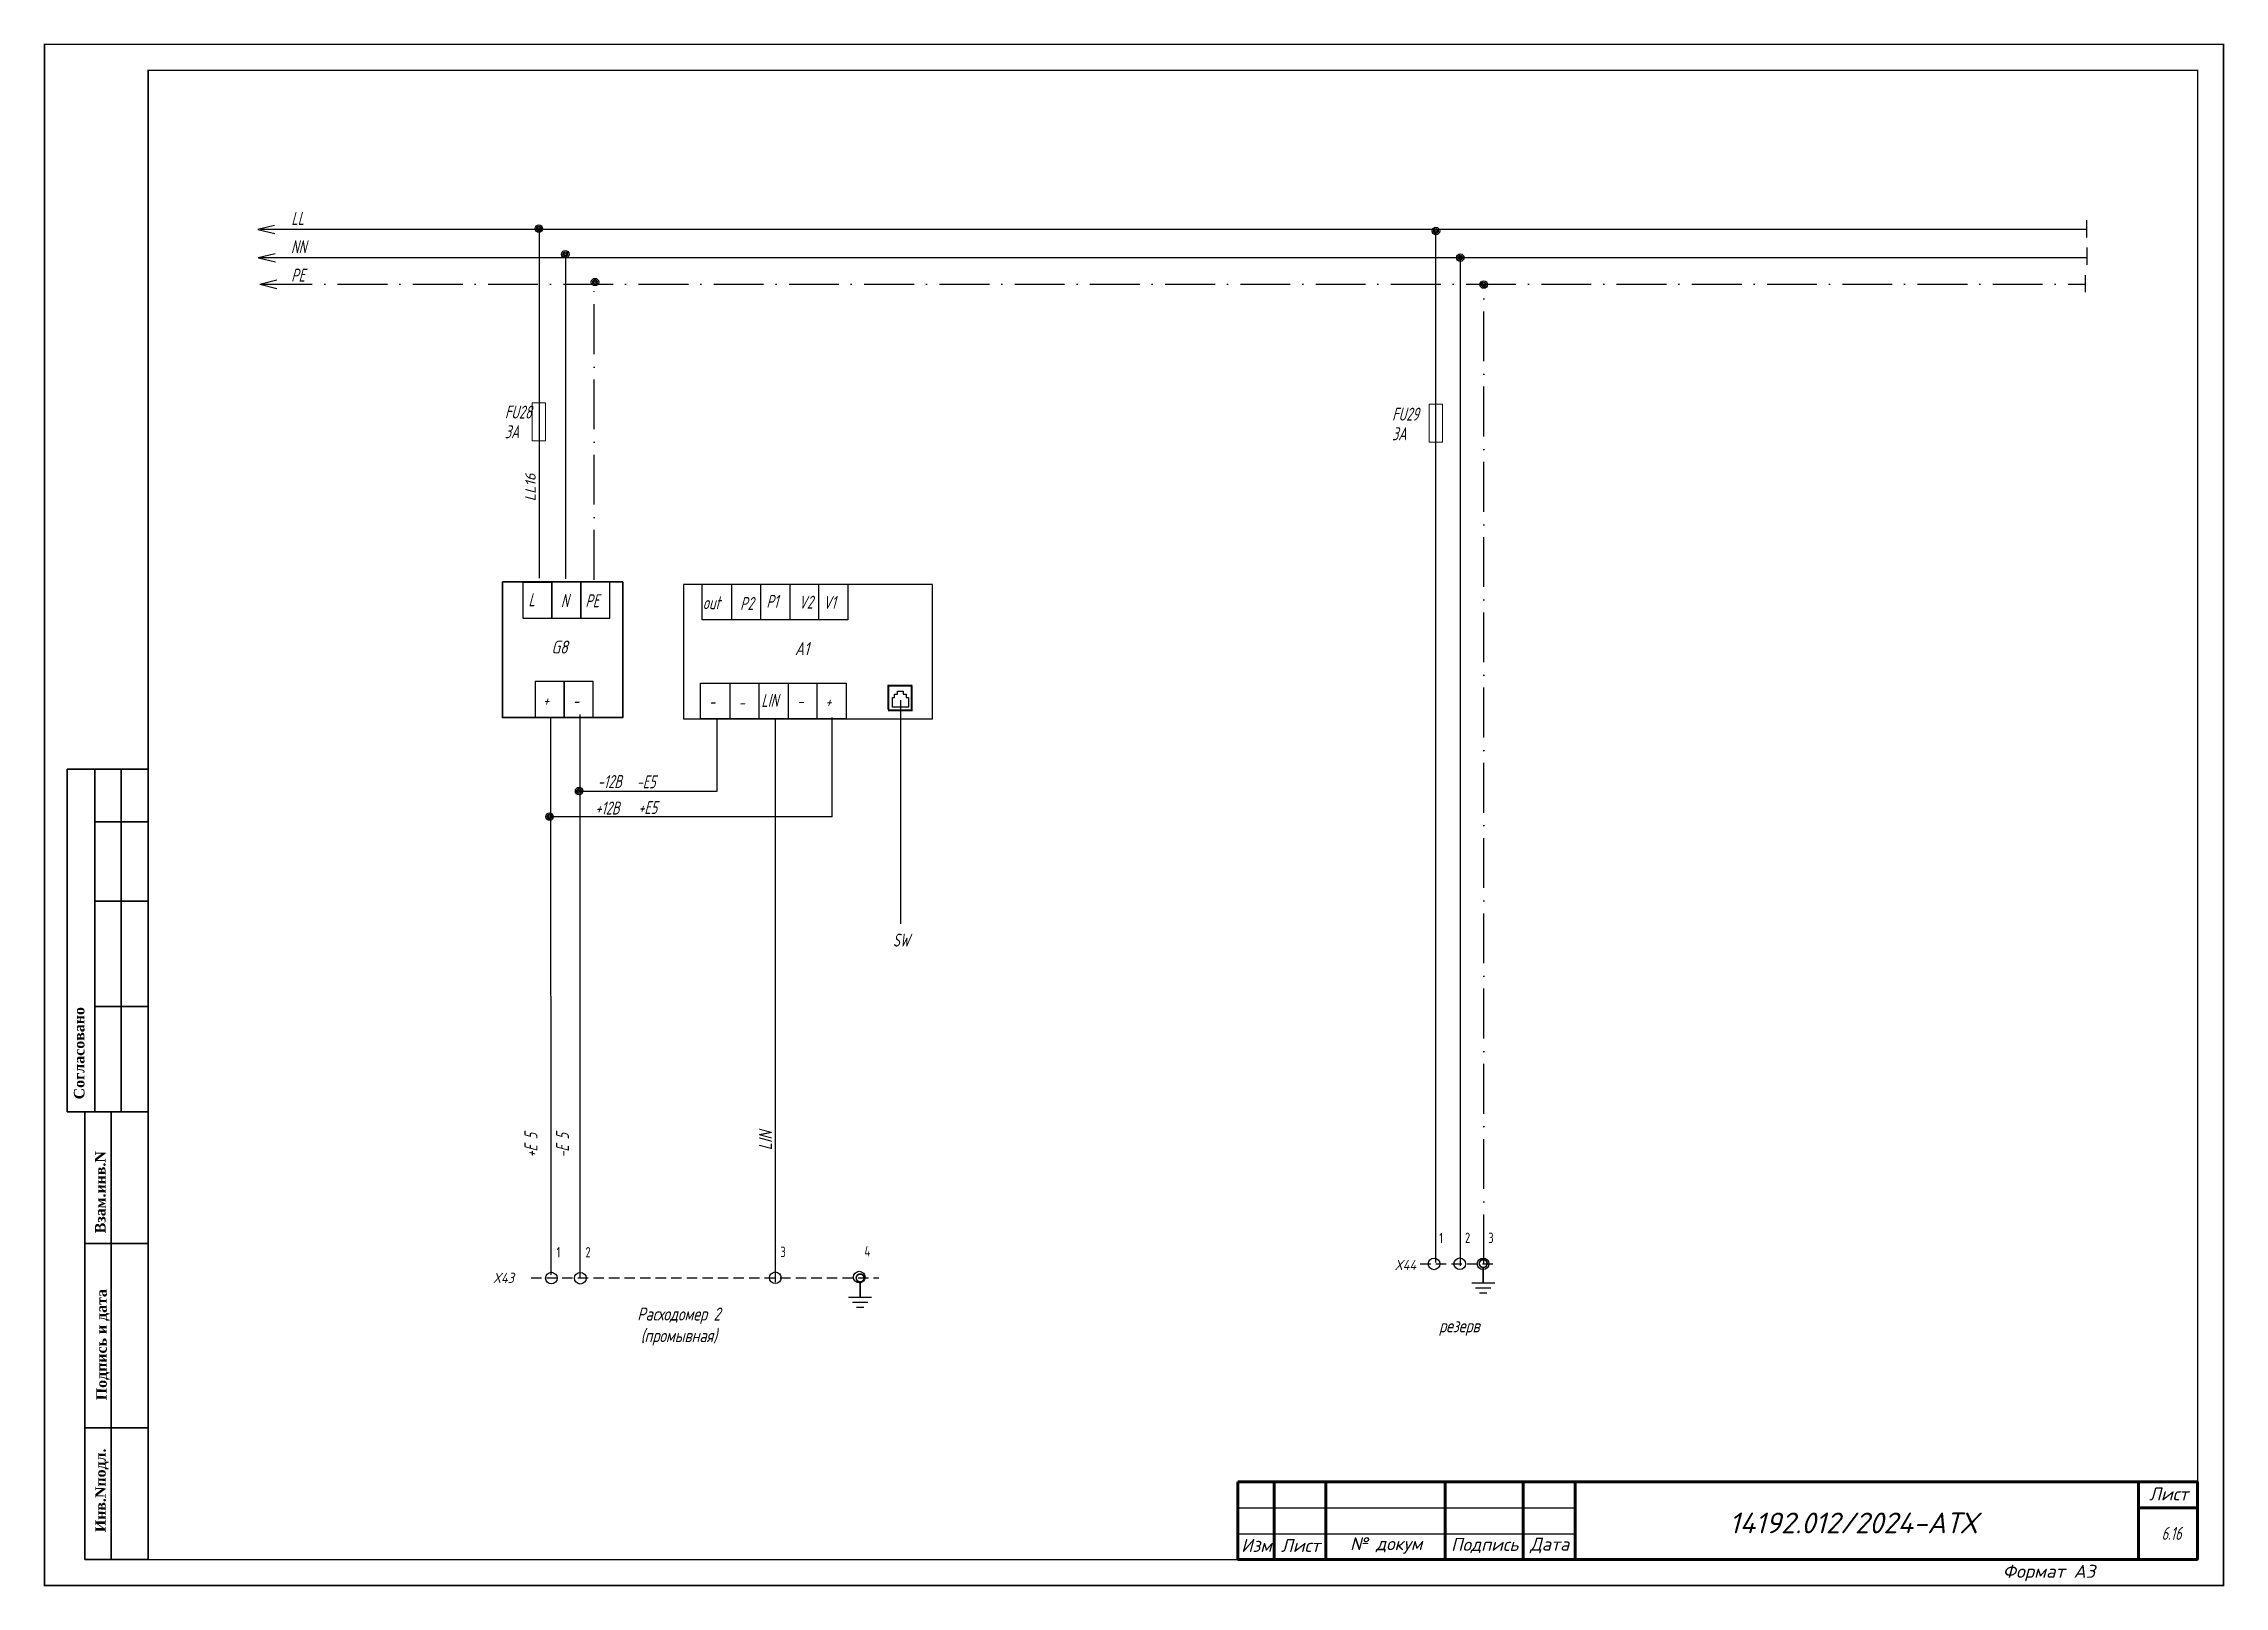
# Model space of a CAD drawing. Header units: millimetres. Extents: x 1510 to 10524, y 7125 to 13164.
# Drawn here: x 9637.2 to 10057.5, y 9092.6 to 9389.9 of the extents above; entities that cross this region are included whole.
import ezdxf
from ezdxf.enums import TextEntityAlignment as Align

# ---------------------------------------------------------------- set-up
doc = ezdxf.new("R2010")
doc.units = ezdxf.units.MM
doc.header["$LTSCALE"] = 4
for name, pattern in [('ACAD_ISO10W100', [18, 12, -3, 0, -3]), ('DASHED', [0.75, 0.5, -0.25]), ('SolidLine', [0])]:
    doc.linetypes.add(name, pattern=pattern)
for name, color, linetype in [('LOC', 8, 'Continuous'), ('RED_2.5mm^2', 1, 'Continuous'), ('SYMS', 7, 'Continuous'), ('Вспомогательная', 1, 'Continuous'), ('Текст', 2, 'Continuous')]:
    doc.layers.add(name, color=color, linetype=linetype)
for name, color, linetype, lineweight in [('SHTAMP', 7, 'SolidLine', 25), ('АК_ЩДУ-CВ_П4_ПОЛНАЯСХ', 141, 'Continuous', 40), ('Основеая', 5, 'Continuous', 60), ('СХЕМА', 7, 'Continuous', 25)]:
    doc.layers.add(name, color=color, linetype=linetype, lineweight=lineweight)
doc.styles.add('ISOCPEUR', font='isocpeui.ttf')
doc.styles.add('ISOCPEUR25.10.00', font='isocpeur.ttf', dxfattribs={"height": 2.5})
doc.styles.add('Simplex00.10.00', font='simplex.shx')
doc.styles.add('Simplex25.085.15', font='', dxfattribs={"width": 0.85, "oblique": 15, "height": 2.5})
doc.styles.add('STYLE1', font='timesbd.ttf')
doc.styles.add('WD', font='romans.shx')
doc.styles.add('ГОСТ', font='isocpeur.ttf', dxfattribs={"oblique": 15})
doc.styles.add('Стиль мой-1', font='', dxfattribs={"width": 0.85, "oblique": 15, "height": 2.5})
doc.styles.get('Simplex25.085.15').set_extended_font_data('GOST type A')
doc.styles.get('Стиль мой-1').set_extended_font_data('GOST type A')
doc.linetypes.add('Ethernet_LINE', pattern='A,7.5,-4,["Ethernet",Standard,S=2.5,R=0,X=-2.5,Y=-1.25],-18', length=29.5)

msp = doc.modelspace()

# ---------------------------------------------------------------- texts
at = {"style": 'Simplex25.085.15', "oblique": 15}
for s, height, width, p in [('LL', 2.5, 0.85, (9684.98, 9354.96)), ('NN', 2.5, 0.85, (9684.91, 9349.48)), ('PE', 2.5, 0.85, (9684.96, 9344.01)), ('FU28', 2.5, 0.85, (9726.14, 9317.63)), ('FU29', 2.5, 0.85, (9897.14, 9317.23)), ('3А', 2.5, 0.85, (9726.12, 9313.84)), ('3А', 2.5, 0.85, (9897.12, 9313.45)), ('L', 2.5, 0.85, (9730.69, 9281.46)), ('N', 2.5, 0.85, (9736.94, 9281.31)), ('PE', 2.5, 0.85, (9741.66, 9281.27)), ('out', 2.5, 0.85, (9764.24, 9280.89)), ('P2', 2.5, 0.85, (9771.47, 9280.74)), ('P1', 2.5, 0.85, (9776.54, 9281.15)), ('V2', 2.5, 0.85, (9782.78, 9280.99)), ('V1', 2.5, 0.85, (9787.5, 9280.95)), ('+', 2.5, 0.85, (9733.46, 9262.12)), ('LIN', 2.5, 0.85, (9775.56, 9262.07)), ('+', 2.5, 0.85, (9787.87, 9261.87)), ('- ', 2.5, 0.85, (9739.22, 9261.97)), ('-', 2.5, 0.85, (9765.45, 9261.81)), ('- ', 2.5, 0.85, (9771.15, 9261.66)), ('-', 2.5, 0.85, (9782.46, 9261.92)), ('SW', 2.5, 0.85, (9800.9, 9215.88)), ('X44', 1.961, 1.083459, (9897.63, 9153.54)), ('X43', 1.961, 1.083459, (9723.85, 9151.05))]:
    msp.add_text(s, height=height, dxfattribs=dict(at, width=width)).set_placement(p)
at = {"color": 0, "lineweight": 25, "ltscale": 0.5, "style": 'STYLE1', "oblique": 1}
for s, height, p in [('Согласовано', 2.0309, (9645.11, 9186.42)), ('Взам.инв.N', 2.031, (9649.18, 9160.61)), ('Подпись и дата', 2.0309, (9649.41, 9128.44)), ('Инв.Nподл.', 2.031, (9649.21, 9103.01))]:
    msp.add_text(s, height=height, rotation=90, dxfattribs=at).set_placement(p)
at = {"color": 7, "lineweight": 25, "insert": (10045.44, 9104.05), "char_height": 2.5, "attachment_point": 1, "style": 'Стиль мой-1'}
msp.add_mtext_dynamic_manual_height_columns('6.16', width=5.3031, gutter_width=12.5, heights=[2.85], dxfattribs=at)
at = {"layer": 'SHTAMP', "color": 0, "style": 'ISOCPEUR'}
msp.add_text('14192.012/2024-АТХ', height=4, dxfattribs=at).set_placement((9985.96, 9102.81), align=Align.CENTER)
at = {"layer": 'SYMS', "linetype": 'Continuous', "ltscale": 0.2, "style": 'ГОСТ', "oblique": 15}
msp.add_text('LL16', height=2, rotation=90, dxfattribs=at).set_placement((9732.07, 9301.69))
at = {"layer": 'SYMS', "linetype": 'Continuous', "char_height": 2.5}
for s, insert, width, attachment_point in [('{\\Fsimplex|c0;\\Q15;\\W0.75;\\C0;G8}', (9735.11, 9274.85), 6.1244, 1), ('{\\Fsimplex|c0;\\Q15;\\W0.75;\\C0;A\\Fsimplex|c204;1}', (9782.03, 9274.55), 6.1244, 1), ('{\\fGOST type A|b0|i0|c204|p34;\\Q15;\\W0.85;\\C7;-12В}', (9744.02, 9248.93), 8.7482, 1), ('{\\fGOST type A|b0|i0|c0|p34;\\Q15;\\W0.85;\\C7;-E5}', (9751.54, 9248.88), 8.7482, 1), ('{\\fGOST type A|b0|i0|c0|p34;\\Q15;\\W0.85;\\C7;+\\fGOST type A|b0|i0|c204|p34;12В}', (9743.57, 9243.83), 8.7482, 1), ('{\\fGOST type A|b0|i0|c0|p34;\\Q15;\\W0.85;\\C7;+E5}', (9751.85, 9243.92), 8.7482, 1), ('{\\Fsimplex|c204;\\Q15;\\W0.75;\\C0;Расходомер \\Fsimplex|c0;2\\P(\\Fsimplex|c204;промывная)}', (9759.66, 9146.32), 30.7438, 2)]:
    msp.add_mtext(s, dxfattribs=dict(at, insert=insert, width=width, attachment_point=attachment_point))
at = {"layer": 'SYMS', "linetype": 'Continuous', "char_height": 2.5, "attachment_point": 1, "rotation": 90}
for s, insert, width in [('{\\fGOST type A|b0|i0|c0|p34;\\Q15;\\W0.85;\\C7;+E \\fGOST type A|b0|i0|c204|p34;5}', (9729.92, 9175.22), 18.7185), ('{\\fGOST type A|b0|i0|c0|p34;\\Q15;\\W0.85;\\C7;-E \\fGOST type A|b0|i0|c204|p34;5}', (9736, 9175.19), 18.7185), ('{\\Fsimplex|c0;\\Q15;\\W0.75;\\C0;LIN}', (9775.12, 9176.63), 9.5254)]:
    msp.add_mtext(s, dxfattribs=dict(at, insert=insert, width=width))
at = {"layer": 'SYMS', "linetype": 'Continuous', "insert": (9910.09, 9144.04), "char_height": 2.5, "attachment_point": 2}
msp.add_mtext('{\\Fsimplex|c204;\\Q15;\\W0.75;\\C0;резерв}', dxfattribs=at)
at = {"layer": 'Текст', "color": 7, "char_height": 2.5, "style": 'ГОСТ'}
for s, insert, width, attachment_point in [('{\\fISOCPEUR|b0|i0|c204|p34;Лист}', (10050.56, 9110.4), 11.4585, 6), ('{\\fISOCPEUR|b0|i0|c204|p34;Изм}', (9870.99, 9100.47), 7, 5), ('{\\fISOCPEUR|b0|i0|c204|p34;Лист}', (9879.49, 9100.47), 10, 5), ('{\\fISOCPEUR|b0|i0|c204|p34;№ докум}', (9895.99, 9100.47), 23, 5), ('{\\fISOCPEUR|b0|i0|c204|p34;Подпись}', (9914.99, 9100.47), 15, 5), ('{\\fISOCPEUR|b0|i0|c204|p34;Дата}', (9927.49, 9100.47), 10, 5)]:
    msp.add_mtext(s, dxfattribs=dict(at, insert=insert, width=width, attachment_point=attachment_point))

# ---------------------------------------------------------------- blocks, each defined once
blk = doc.blocks.new('Формат А3')
at = {"color": 0, "linetype": 'Continuous', "const_width": 0.3}
for points in [[(-420, 297), (0, 297), (0, 0), (-420, 0)], [(-400, 5), (-400, 292), (-5, 292), (-5, 5)]]:
    blk.add_lwpolyline(points, close=True, dxfattribs=at)
at = {"color": 0, "linetype": 'Continuous', "style": 'Simplex00.10.00', "oblique": 15}
blk.add_text('Формат А3', height=2.5, dxfattribs=at).set_placement((-33.67, 2.75), align=Align.MIDDLE_CENTER)
blk = doc.blocks.new('WDDOT')
for radius in [0.72, 0.449, 0.223]:
    blk.add_circle((0, 0), radius)
blk = doc.blocks.new('VT0W02')
blk.add_circle((0, 0), 0.0699)
at = {"style": 'WD'}
for tag, p, width in [('INST', (0.062, 0.42), 0.7), ('LOC', (0.062, 0.25), 0.7), ('DESC1', (0.053, -0.385), 0.8)]:
    blk.add_attdef(tag, p, '', height=0.125, dxfattribs=dict(at, width=width))
at = {"style": 'WD', "flags": 1}
for tag, p, height in [('X4TERM01', (-0.07, 0), 0.0125), ('X4TERMDESC01', (-0.055, -0.023), 0.025), ('X2TERMDESC01', (-0.006, 0.029), 0.025), ('STRIPSEQ', (0, 0), 0.00125), ('X2TERM01', (0, 0.07), 0.0125), ('X1TERMDESC01', (0.039, -0.003), 0.025), ('X1TERM01', (0.07, 0), 0.0125), ('LINKTERM', (0, -0.002), 0.00125), ('X8TERM01', (0, -0.07), 0.0125), ('X8TERMDESC01', (0, -0.054), 0.025)]:
    blk.add_attdef(tag, p, '', height=height, dxfattribs=at)
at = {"linetype": 'Continuous', "style": 'WD'}
for tag, p, height, width, flags in [('WIRENO', (0.062, 0.094), 0.125, 0.8, 8), ('TAGSTRIP', (0.053, -0.229), 0.125, 0.9, 8), ('DESC2', (0.053, -0.541), 0.125, 0.8, 8), ('CAT', (0.213, -0.406), 0.109, 0.8, 1), ('DESC3', (0.053, -0.698), 0.125, 0.8, 8)]:
    blk.add_attdef(tag, p, '', height=height, dxfattribs=dict(at, width=width, flags=flags))
at = {"linetype": 'Continuous', "style": 'WD', "width": 0.8, "flags": 1}
blk.add_attdef('MFG', text='', height=0.109, dxfattribs=at).set_placement((0.088, -0.406), align=Align.RIGHT)
at = {"style": 'WD', "width": 0.7, "flags": 1}
blk.add_attdef('ASSYCODE', (0.062, -0.281), '', height=0.01, dxfattribs=at)
blk = doc.blocks.new('PE - заземление')
at = {"color": 0, "linetype": 'Continuous', "lineweight": -2, "const_width": 0.3}
blk.add_lwpolyline([(-0.75, -0.75, -1), (0.75, -0.75, -1)], format="xyb", close=True, dxfattribs=at)
at = {"color": 0, "linetype": 'Continuous', "lineweight": -2}
for points, const_width in [([(0, -4.5), (0, -1.5)], 0.3), ([(-2.25, -4.5), (2.25, -4.5)], 0.25), ([(-1.5, -5.46), (1.5, -5.46)], 0.25), ([(-0.75, -6.42), (0.75, -6.42)], 0.25)]:
    blk.add_lwpolyline(points, dxfattribs=dict(at, const_width=const_width))
at = {"color": 0, "linetype": 'Continuous', "lineweight": 9, "style": 'ISOCPEUR25.10.00', "oblique": 10, "width": 0.85, "flags": 9}
blk.add_attdef('ТИП', (0, 0), '', height=2.5, dxfattribs=at)

# ---------------------------------------------------------------- linework, layer by layer
at = {"color": 7, "ltscale": 0.2}
for p, q in [((10030.99, 9355.87), (10030.99, 9352.53)), ((10031.04, 9350.62), (10031.04, 9347.28)), ((10030.7, 9345.29), (10030.7, 9341.96))]:
    msp.add_line(p, q, dxfattribs=at)
at = {"ltscale": 1.2}
for p, q in [((9769.81, 9285.75), (9769.81, 9278.88)), ((9775.39, 9285.71), (9775.39, 9278.85)), ((9781.03, 9285.71), (9781.03, 9278.85)), ((9786.61, 9285.71), (9786.61, 9278.85)), ((9769.49, 9266.67), (9769.49, 9259.81)), ((9775.07, 9266.63), (9775.07, 9259.77)), ((9780.71, 9266.63), (9780.71, 9259.77)), ((9786.28, 9266.63), (9786.28, 9259.77))]:
    msp.add_line(p, q, dxfattribs=at)
at = {"ltscale": 0.2}
for p, q in [((9800.84, 9262.01), (9800.84, 9263.9)), ((9800.84, 9263.9), (9801.24, 9263.9)), ((9801.24, 9263.9), (9801.24, 9264.5)), ((9801.24, 9264.5), (9801.84, 9264.5)), ((9801.84, 9264.5), (9801.84, 9265.1)), ((9801.84, 9265.1), (9802.92, 9265.1)), ((9801.86, 9265.1), (9802.9, 9265.1)), ((9802.9, 9265.1), (9802.9, 9264.52)), ((9802.9, 9264.52), (9803.51, 9264.52)), ((9803.51, 9264.52), (9803.51, 9263.89)), ((9803.51, 9263.89), (9803.9, 9263.89)), ((9803.9, 9263.89), (9803.9, 9262.01)), ((9803.9, 9262.01), (9800.84, 9262.01))]:
    msp.add_line(p, q, dxfattribs=at)
at = {"lineweight": 30}
for p, q in [((9641.81, 9250.05), (9657.29, 9250.05)), ((9641.81, 9250.05), (9641.81, 9184.05)), ((9647.13, 9250.05), (9647.13, 9184.05)), ((9652.21, 9250.05), (9652.21, 9184.05)), ((9647.13, 9239.9), (9657.29, 9239.9)), ((9647.13, 9224.66), (9657.29, 9224.66)), ((9647.13, 9204.36), (9657.29, 9204.36)), ((9641.81, 9184.05), (9657.29, 9184.05)), ((9645.21, 9097.74), (9645.21, 9184.05)), ((9650.28, 9097.74), (9650.28, 9184.05)), ((9657.39, 9158.66), (9645.21, 9158.66)), ((9657.39, 9123.12), (9645.21, 9123.12))]:
    msp.add_line(p, q, dxfattribs=at)
at = {"linetype": 'DASHED'}
for p, q in [((9902.57, 9154.72), (9916.57, 9154.72)), ((9731.2, 9152.03), (9798.19, 9152.03))]:
    msp.add_line(p, q, dxfattribs=at)
at = {"ltscale": 1.2}
for points in [[(9760.59, 9259.76), (9808.55, 9259.76), (9808.55, 9285.67), (9760.59, 9285.67)], [(9764.19, 9285.69), (9792.24, 9285.69), (9792.24, 9278.85), (9764.19, 9278.85)], [(9763.86, 9266.61), (9791.92, 9266.61), (9791.92, 9259.78), (9763.86, 9259.78)]]:
    msp.add_lwpolyline(points, close=True, dxfattribs=at)
at = {"linetype": 'Continuous', "lineweight": -2}
msp.add_lwpolyline([(9657.39, 9201.06), (9657.39, 9162.06)], dxfattribs=at)
at = {"lineweight": 30}
msp.add_lwpolyline([(9657.39, 9097.74), (9645.21, 9097.74)], dxfattribs=at)
at = {"layer": 'RED_2.5mm^2', "linetype": 'Continuous', "ltscale": 0.2}
for p, q in [((9679.02, 9354.14), (10030.99, 9354.14)), ((9732.79, 9286.88), (9732.79, 9354.43)), ((9905.54, 9311.83), (9905.57, 9353.61)), ((9678.62, 9348.66), (10031.04, 9348.66)), ((9737.87, 9286.72), (9737.87, 9349.11)), ((9910.34, 9154.38), (9910.34, 9349.05)), ((9905.54, 9154.97), (9905.54, 9311.83)), ((9735.05, 9152.62), (9734.98, 9260.14)), ((9740.64, 9151.94), (9740.64, 9260.62)), ((9767.03, 9245.77), (9767.03, 9259.76)), ((9778.27, 9151.2), (9778.27, 9259.88)), ((9789.2, 9240.87), (9789.2, 9260.01)), ((9740.38, 9245.8), (9766.95, 9245.8)), ((9734.79, 9240.93), (9789.23, 9240.93))]:
    msp.add_line(p, q, dxfattribs=at)
at = {"layer": 'RED_2.5mm^2', "linetype": 'ACAD_ISO10W100', "ltscale": 0.2}
for p, q in [((9679.41, 9343.51), (10030.64, 9343.51)), ((9743.38, 9286.56), (9743.38, 9344)), ((9914.83, 9154.68), (9914.83, 9343.49))]:
    msp.add_line(p, q, dxfattribs=at)
at = {"layer": 'RED_2.5mm^2', "color": 5, "linetype": 'Ethernet_LINE', "ltscale": 0.2}
msp.add_line((9802.44, 9220.28), (9802.44, 9263.35), dxfattribs=at)
at = {"layer": 'SYMS', "linetype": 'Continuous', "ltscale": 0.2}
for p, q in [((9678.5, 9354.11), (9681.77, 9354.93)), ((9678.54, 9354.08), (9681.81, 9353.28)), ((9678.62, 9348.66), (9681.89, 9349.47)), ((9678.66, 9348.63), (9681.92, 9347.83)), ((9678.91, 9343.56), (9682.18, 9344.37)), ((9678.94, 9343.52), (9682.21, 9342.72))]:
    msp.add_line(p, q, dxfattribs=at)
at = {"layer": 'SYMS', "linetype": 'Continuous', "lineweight": 30, "ltscale": 0.2}
msp.add_lwpolyline([(9725.66, 9286.15), (9748.87, 9286.15), (9748.87, 9260), (9725.66, 9260)], close=True, dxfattribs=at)
at = {"layer": 'SYMS', "linetype": 'Continuous', "ltscale": 0.2}
for points in [[(9729.59, 9279.15), (9735.18, 9279.15), (9735.18, 9286.07), (9729.59, 9286.07)], [(9735.17, 9279.16), (9740.76, 9279.16), (9740.76, 9286.08), (9735.17, 9286.08)], [(9740.75, 9279.16), (9746.34, 9279.16), (9746.34, 9286.08), (9740.75, 9286.08)], [(9731.98, 9260.07), (9737.57, 9260.07), (9737.57, 9266.99), (9731.98, 9266.99)], [(9737.56, 9260.07), (9743.15, 9260.07), (9743.15, 9266.99), (9737.56, 9266.99)]]:
    msp.add_lwpolyline(points, close=True, dxfattribs=at)
at = {"layer": 'АК_ЩДУ-CВ_П4_ПОЛНАЯСХ', "color": 7, "const_width": 0.4}
for points in [[(9804.67, 9266.18), (9799.9, 9266.18)], [(9800.03, 9266.3), (9800.03, 9266.3), (9800.03, 9261.51)], [(9804.56, 9266.18), (9804.56, 9266.18), (9804.56, 9261.39)], [(9804.56, 9266.18), (9804.56, 9266.18), (9804.56, 9261.39)], [(9804.75, 9261.39), (9799.98, 9261.39)]]:
    msp.add_lwpolyline(points, dxfattribs=at)
at = {"layer": 'Вспомогательная', "color": 7}
for p, q in [((9867.39, 9107.74), (9932.39, 9107.74)), ((9867.39, 9102.74), (9932.39, 9102.74)), ((9867.39, 9097.74), (9932.39, 9097.74))]:
    msp.add_line(p, q, dxfattribs=at)
at = {"layer": 'Основеая', "color": 7}
for p, q in [((9867.39, 9112.74), (9867.39, 9097.74)), ((10052.39, 9112.74), (9867.39, 9112.74)), ((9874.39, 9112.74), (9874.39, 9097.74)), ((9884.39, 9112.74), (9884.39, 9097.74)), ((9907.39, 9112.74), (9907.39, 9097.74)), ((9922.39, 9112.74), (9922.39, 9097.74)), ((9932.39, 9112.74), (9932.39, 9097.74)), ((10040.96, 9112.74), (10040.96, 9097.74)), ((10052.39, 9112.74), (10052.39, 9097.74)), ((10040.96, 9107.74), (10052.39, 9107.74)), ((10052.39, 9097.74), (9867.39, 9097.74))]:
    msp.add_line(p, q, dxfattribs=at)
at = {"layer": 'СХЕМА', "color": 7, "linetype": 'Continuous', "lineweight": 20, "ltscale": 30}
for points in [[(9731.4, 9320.68), (9733.98, 9320.68), (9733.98, 9313.36), (9731.4, 9313.36)], [(9904.25, 9320.4), (9906.83, 9320.4), (9906.83, 9313.08), (9904.25, 9313.08)]]:
    msp.add_lwpolyline(points, close=True, dxfattribs=at)

# ---------------------------------------------------------------- block references
for name, p in [('Формат А3', (10057.39, 9092.74)), ('PE - заземление', (9914.7, 9155.54)), ('PE - заземление', (9794.61, 9152.77))]:
    msp.add_blockref(name, p)
at = {"layer": 'SYMS', "linetype": 'Continuous', "ltscale": 0.2}
for p in [(9732.69, 9354.24), (9737.78, 9349.29), (9743.51, 9343.93), (9740.44, 9245.84), (9734.75, 9240.93)]:
    msp.add_blockref('WDDOT', p, dxfattribs=at)
at = {"layer": 'SYMS', "ltscale": 0.2}
for p in [(9905.59, 9353.78), (9910.27, 9348.64), (9914.8, 9343.45)]:
    msp.add_blockref('WDDOT', p, dxfattribs=at)
at = {"layer": 'SYMS', "linetype": 'Continuous', "ltscale": 0.2}
ref = msp.add_blockref('VT0W02', (9905.22, 9154.73), dxfattribs=dict(at, xscale=16, yscale=16, zscale=16))
ref.add_attrib('LOC', '1', (9906.22, 9158.73), dxfattribs={"layer": 'LOC', "height": 2, "style": 'WD', "width": 0.7})
ref = msp.add_blockref('VT0W02', (9910.18, 9154.75), dxfattribs=dict(at, xscale=16, yscale=16, zscale=16))
ref.add_attrib('LOC', '2', (9911.18, 9158.75), dxfattribs={"layer": 'LOC', "height": 2, "style": 'WD', "width": 0.7})
ref = msp.add_blockref('VT0W02', (9914.67, 9154.74), dxfattribs=dict(at, xscale=16, yscale=16, zscale=16))
ref.add_attrib('LOC', '3', (9915.67, 9158.74), dxfattribs={"layer": 'LOC', "height": 2, "style": 'WD', "width": 0.7})
ref = msp.add_blockref('VT0W02', (9735.1, 9151.99), dxfattribs=dict(at, xscale=16, yscale=16, zscale=16))
ref.add_attrib('LOC', '1', (9736.1, 9155.99), dxfattribs={"layer": 'LOC', "height": 2, "style": 'WD', "width": 0.7})
ref = msp.add_blockref('VT0W02', (9740.68, 9151.97), dxfattribs=dict(at, xscale=16, yscale=16, zscale=16))
ref.add_attrib('LOC', '2', (9741.68, 9155.97), dxfattribs={"layer": 'LOC', "height": 2, "style": 'WD', "width": 0.7})
ref = msp.add_blockref('VT0W02', (9778.26, 9152.05), dxfattribs=dict(at, xscale=16, yscale=16, zscale=16))
ref.add_attrib('LOC', '3', (9779.26, 9156.05), dxfattribs={"layer": 'LOC', "height": 2, "style": 'WD', "width": 0.7})
ref = msp.add_blockref('VT0W02', (9794.45, 9152.18), dxfattribs=dict(at, xscale=16, yscale=16, zscale=16))
ref.add_attrib('LOC', '4', (9795.45, 9156.18), dxfattribs={"layer": 'LOC', "height": 2, "style": 'WD', "width": 0.7})

msp.set_redraw_order([(e.dxf.handle, doc.entitydb.next_handle()) for e in msp.query("TEXT MTEXT ATTDEF DIMENSION ARC_DIMENSION")])  # texts and dimensions are drawn at this point

doc.saveas('drawing.dxf')
